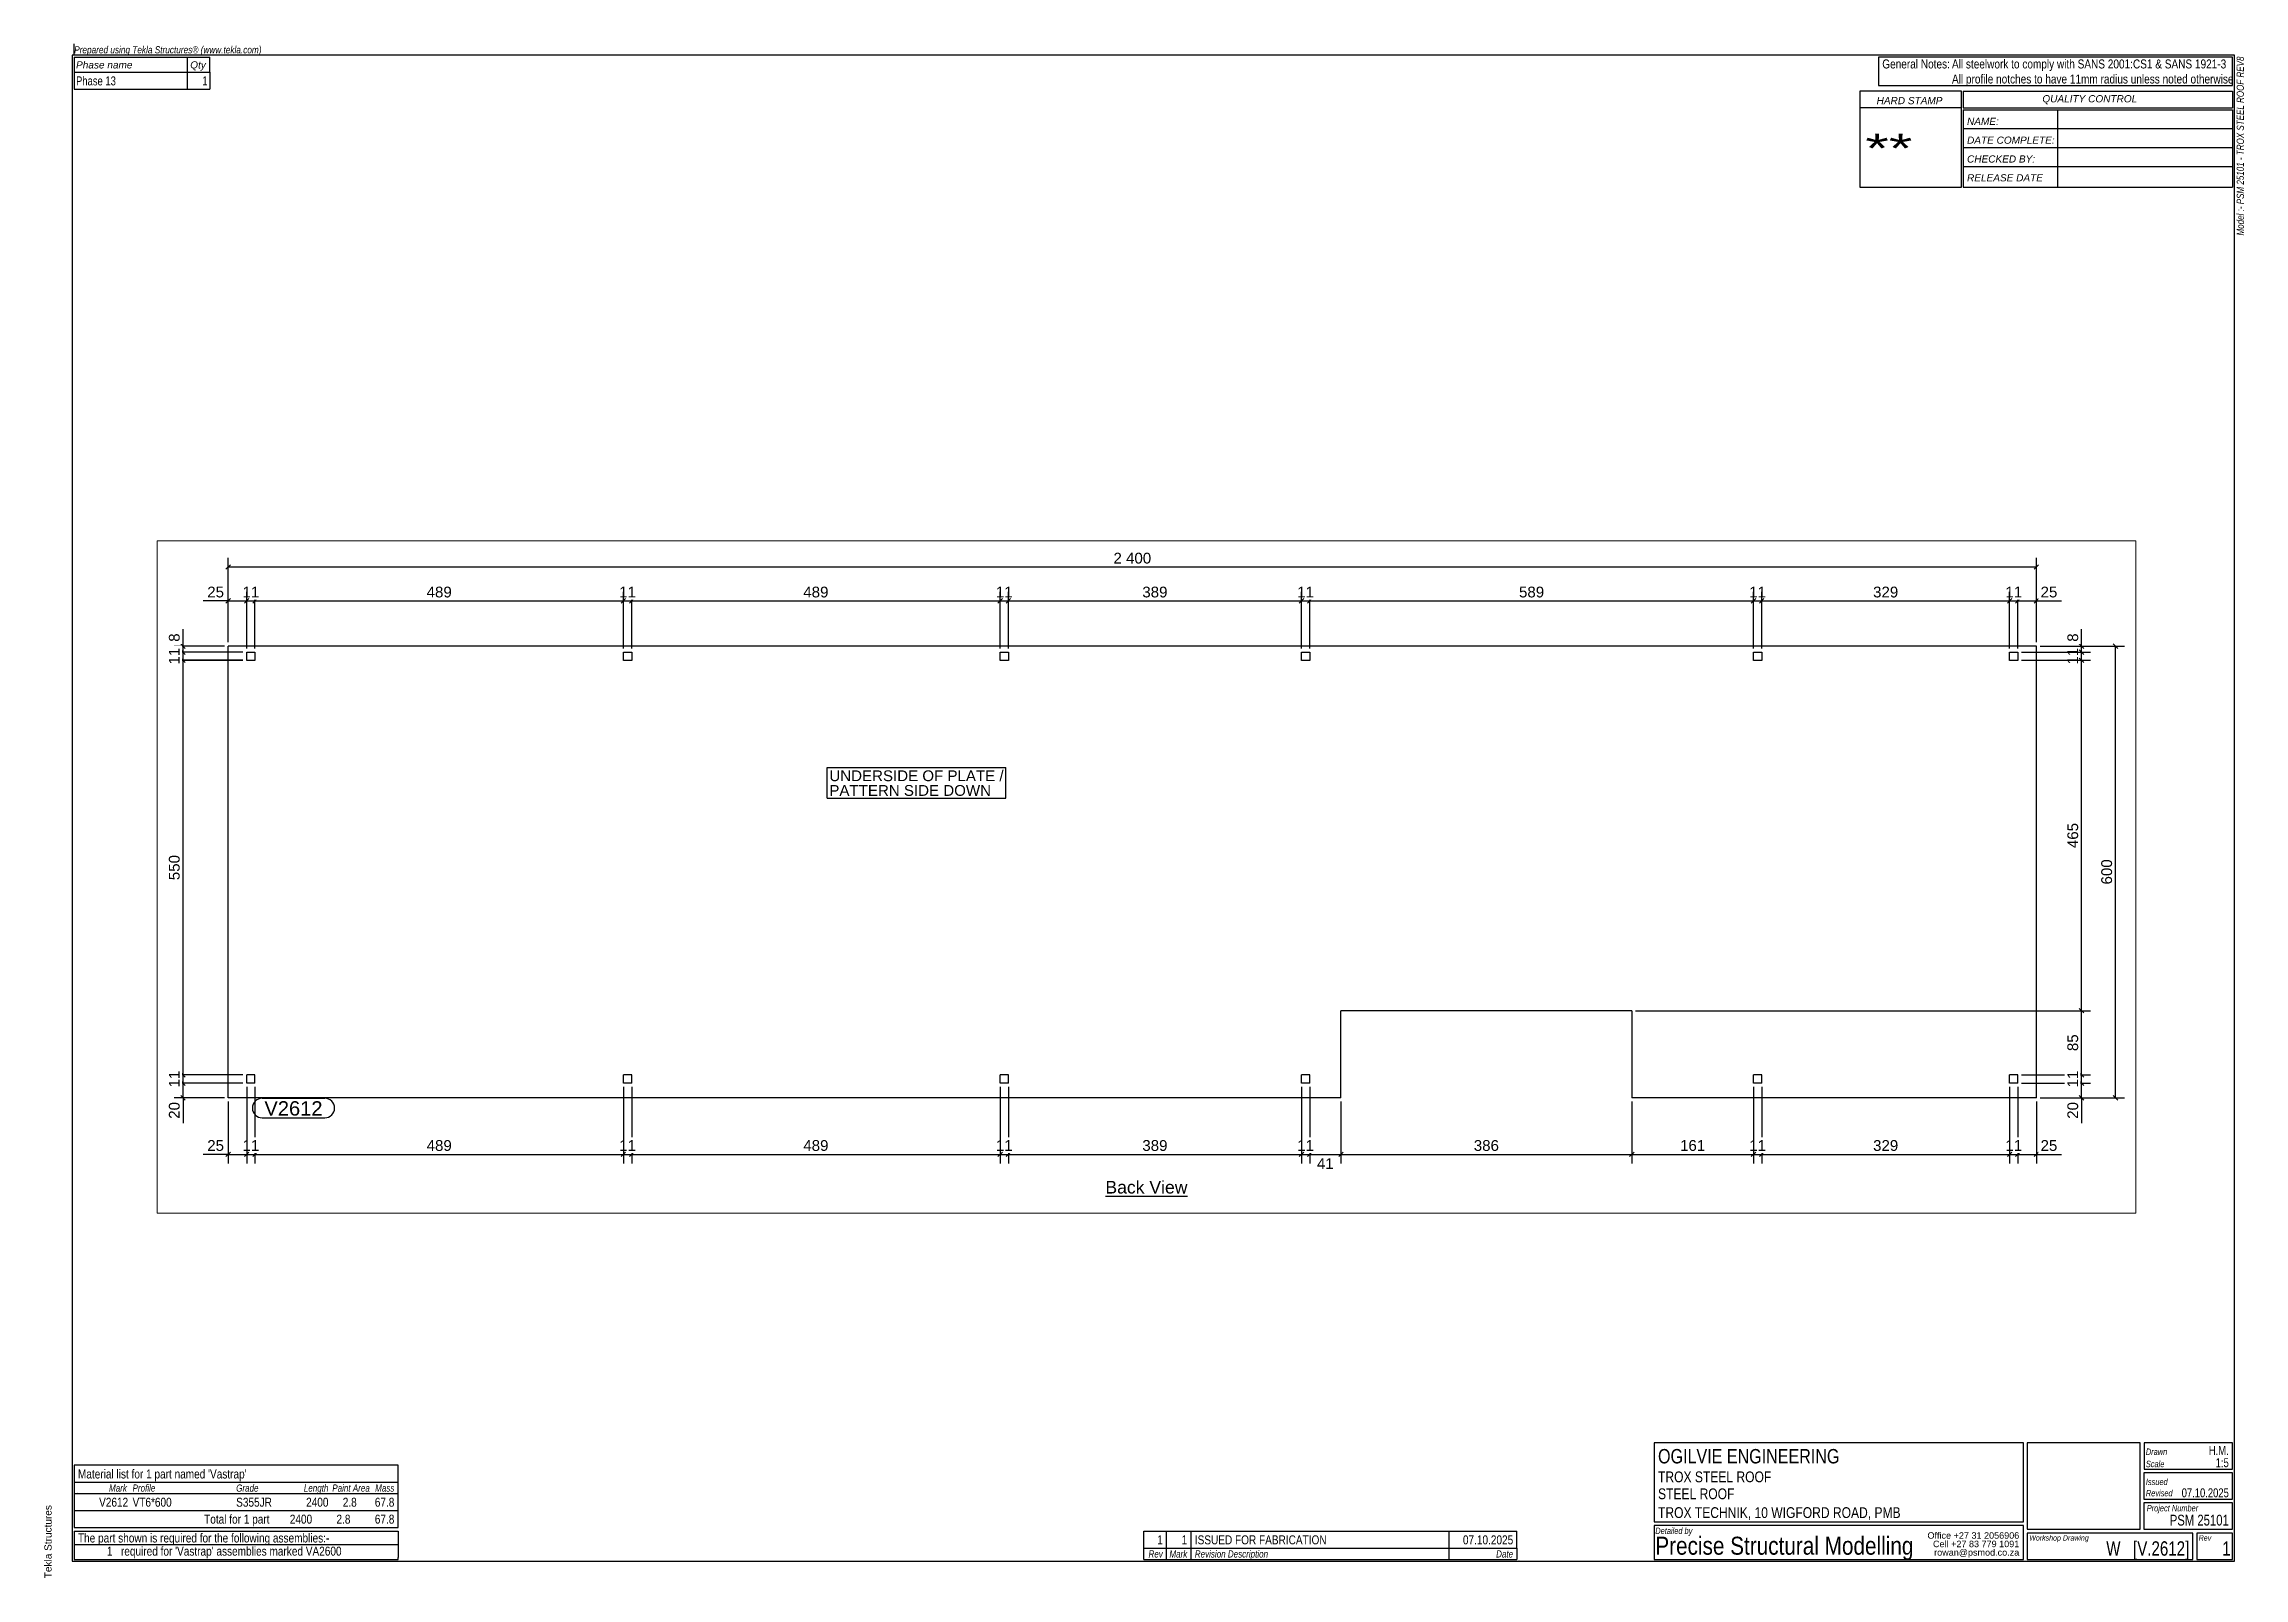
# Paper-space layout 'Layout1' of a CAD drawing. Header units: millimetres. Extents: x 2 to 587, y 6 to 413.
# The model-space entities are those that its viewports show. They can reach past a viewport. Long polylines and large blocks are cut down to what shows.
import ezdxf

# ---------------------------------------------------------------- set-up
doc = ezdxf.new("R2010")
doc.units = ezdxf.units.MM
doc.layers.add('Viewport layer', color=7, linetype='Continuous', plot=False)
doc.styles.add('Arial', font='ARIAL.TTF', dxfattribs={"height": 0.2})
doc.styles.add('Arial Italic', font='ARIALI.TTF', dxfattribs={"height": 0.2})
doc.styles.add('Arial Narrow Italic', font='ARIALNI.TTF', dxfattribs={"height": 0.2})
picture_1 = doc.add_image_def('image1.jpg', size_in_pixel=(1, 1))

# ---------------------------------------------------------------- blocks, each defined once
blk = doc.blocks.new('Unknown-35597221-9432')
at = {"color": 174, "linetype": 'Continuous'}
for p, q in [((584, 410), (10, 410)), ((10, 410), (10, 10)), ((584, 10), (584, 410)), ((10, 10), (584, 10))]:
    blk.add_line(p, q, dxfattribs=at)
at = {"color": 174, "linetype": 'Continuous', "style": 'Arial'}
blk.add_text('Tekla Structures', height=1.9102, rotation=90, dxfattribs=at).set_placement((4.5, 5.5))
blk = doc.blocks.new('Unknown-35597221-9527')
at = {"color": 3, "linetype": 'Continuous'}
for p, q in [((583.5, 409.5), (489.5, 409.5)), ((489.5, 409.5), (489.5, 402)), ((583.5, 402), (583.5, 409.5)), ((489.5, 402), (583.5, 402))]:
    blk.add_line(p, q, dxfattribs=at)
at = {"color": 7, "style": 'Arial', "width": 0.8}
for s, p in [('General Notes:', (490.5, 406.5)), ('All profile notches to have 11mm radius unless noted otherwise', (509, 402.5))]:
    blk.add_text(s, height=2.3877, dxfattribs=at).set_placement(p)
at = {"color": 7, "linetype": 'Continuous', "style": 'Arial', "width": 0.8}
blk.add_text('All steelwork to comply with SANS 2001:CS1 & SANS 1921-3', height=2.3877, dxfattribs=at).set_placement((509, 406.5))
blk = doc.blocks.new('Unknown-35597221-9524')
at = {"color": 3, "linetype": 'Continuous'}
for p, q in [((10.5, 18), (96.5, 18)), ((10.5, 18), (10.5, 14.5)), ((96.5, 18), (96.5, 14.5)), ((10.5, 14.5), (10.5, 11)), ((96.5, 14.5), (96.5, 11)), ((10.5, 11), (10.5, 10.5)), ((10.5, 10.5), (96.5, 10.5)), ((96.5, 10.5), (96.5, 11))]:
    blk.add_line(p, q, dxfattribs=at)
at = {"color": 7, "linetype": 'Continuous'}
blk.add_line((10.5, 14.5), (96.5, 14.5), dxfattribs=at)
blk.add_line((10.5, 14.5), (96.5, 14.5), dxfattribs=at)
at = {"color": 7, "linetype": 'Continuous', "style": 'Arial', "width": 0.8}
blk.add_text('The part shown is required for the following assemblies:-', height=2.3877, dxfattribs=at).set_placement((11.5, 15))
at = {"color": 1, "linetype": 'Continuous', "style": 'Arial', "width": 0.8}
for s, height, p in [('1', 2.39, (19.18, 11.5)), (" required for 'Vastrap' assemblies marked VA2600", 2.3877, (22.18, 11.5))]:
    blk.add_text(s, height=height, dxfattribs=at).set_placement(p)
blk = doc.blocks.new('Unknown-35597221-9525')
at = {"color": 3, "linetype": 'Continuous'}
for p, q in [((96.5, 35.5), (10.5, 35.5)), ((10.5, 35.5), (10.5, 19)), ((96.5, 19), (96.5, 35.5)), ((10.5, 19), (96.5, 19))]:
    blk.add_line(p, q, dxfattribs=at)
at = {"color": 7, "linetype": 'Continuous'}
for p, q in [((10.5, 31), (96.5, 31)), ((10.5, 28), (96.5, 28)), ((10.5, 23.5), (96.5, 23.5))]:
    blk.add_line(p, q, dxfattribs=at)
at = {"color": 2, "linetype": 'Continuous'}
blk.add_line((11.5, 28.25), (11.5, 28.25), dxfattribs=at)
at = {"color": 7, "linetype": 'Continuous', "style": 'Arial', "width": 0.8}
for s, p in [("Material list for 1 part named 'Vastrap'", (11.5, 32)), ('Total for 1 part', (45, 20))]:
    blk.add_text(s, height=2.3877, dxfattribs=at).set_placement(p)
at = {"color": 7, "width": 0.8}
for s, height, style, p in [('Mark', 1.909, 'Arial Italic', (19.76, 28.5)), ('Profile', 1.909, 'Arial Italic', (26, 28.5)), ('Grade', 1.909, 'Arial Italic', (53.5, 28.5)), ('Length', 1.909, 'Arial Italic', (71.47, 28.5)), ('Paint Area', 1.909, 'Arial Italic', (79.02, 28.5)), ('Mass', 1.909, 'Arial Italic', (90.4, 28.5)), ('2400', 2.388, 'Arial', (67.74, 20)), ('2.8', 2.388, 'Arial', (80.13, 20)), ('67.8', 2.388, 'Arial', (90.31, 20))]:
    blk.add_text(s, height=height, dxfattribs=dict(at, style=style)).set_placement(p)
at = {"color": 1, "style": 'Arial', "width": 0.8}
for s, p in [('V2612', (17.12, 24.5)), ('VT6*600', (26, 24.5)), ('S355JR', (53.5, 24.5)), ('2400', (72.07, 24.5)), ('2.8', (81.8, 24.5)), ('67.8', (90.31, 24.5))]:
    blk.add_text(s, height=2.388, dxfattribs=at).set_placement(p)
blk = doc.blocks.new('Unknown-35597221-9526')
at = {"color": 7, "style": 'Arial Italic', "width": 0.8}
blk.add_text('Model :- PSM 25101 - TROX STEEL ROOF REV8', height=1.9089, rotation=90, dxfattribs=at).set_placement((586.5, 362.13))
blk = doc.blocks.new('Unknown-35597221-9528')
at = {"color": 2, "linetype": 'Continuous'}
blk.add_line((10.5, 410), (10.5, 413), dxfattribs=at)
at = {"color": 7, "style": 'Arial Narrow Italic'}
blk.add_text('Prepared using Tekla Structures® (www.tekla.com)', height=1.9089, dxfattribs=at).set_placement((10.5, 410.5))
blk = doc.blocks.new('Unknown-35597221-9529')
at = {"color": 3, "linetype": 'Continuous'}
for p, q in [((10.5, 409.5), (10.5, 405.5)), ((10.5, 409.5), (46.5, 409.5)), ((46.5, 405.5), (46.5, 409.5)), ((10.5, 405.5), (10.5, 401)), ((46.5, 405.5), (46.5, 401)), ((10.5, 401), (46.5, 401))]:
    blk.add_line(p, q, dxfattribs=at)
at = {"color": 7, "linetype": 'Continuous'}
for p, q in [((40.5, 409.5), (40.5, 405.5)), ((10.5, 405.5), (46.5, 405.5)), ((40.5, 405.5), (40.5, 401))]:
    blk.add_line(p, q, dxfattribs=at)
at = {"color": 7, "style": 'Arial Italic'}
for s, p in [('Phase name', (11, 406.5)), ('Qty', (41.31, 406.5))]:
    blk.add_text(s, height=1.909, dxfattribs=at).set_placement(p)
at = {"color": 1, "linetype": 'Continuous', "style": 'Arial', "width": 0.75}
for s, height, p in [('Phase 13', 2.388, (11, 402)), ('1', 2.39, (44.53, 402))]:
    blk.add_text(s, height=height, dxfattribs=at).set_placement(p)
blk = doc.blocks.new('Unknown-35597221-9530')
at = {"color": 3, "linetype": 'Continuous'}
for p, q in [((527.97, 41.5), (429.97, 41.5)), ((429.97, 41.5), (429.97, 20.5)), ((527.97, 20.5), (527.97, 41.5)), ((558.97, 41.5), (528.97, 41.5)), ((528.97, 41.5), (528.97, 18.5)), ((558.97, 18.5), (558.97, 41.5)), ((583.47, 41.5), (560, 41.5)), ((560, 41.5), (560, 34.5)), ((583.47, 34.5), (583.47, 41.5)), ((583.5, 33.5), (559.97, 33.5)), ((559.97, 33.5), (559.97, 26.5)), ((560, 34.5), (583.47, 34.5)), ((583.5, 26.5), (583.5, 33.5)), ((559.97, 26.5), (583.5, 26.5)), ((583.5, 25.5), (559.97, 25.5)), ((559.97, 25.5), (559.97, 18.5)), ((583.5, 18.5), (583.5, 25.5)), ((429.97, 20.5), (527.97, 20.5)), ((527.97, 19.5), (429.97, 19.5)), ((429.97, 19.5), (429.97, 10.5)), ((527.97, 10.5), (527.97, 19.5)), ((528.97, 18.5), (558.97, 18.5)), ((559.97, 18.5), (583.5, 18.5)), ((429.97, 10.5), (527.97, 10.5))]:
    blk.add_line(p, q, dxfattribs=at)
at = {"color": 5, "linetype": 'Continuous'}
for p, q in [((572.97, 17.5), (528.97, 17.5)), ((528.97, 17.5), (528.97, 10.5)), ((572.97, 10.5), (572.97, 17.5)), ((583.5, 17.5), (573.97, 17.5)), ((573.97, 17.5), (573.97, 10.5)), ((583.5, 10.5), (583.5, 17.5)), ((528.97, 10.5), (572.97, 10.5)), ((573.97, 10.5), (583.5, 10.5))]:
    blk.add_line(p, q, dxfattribs=at)
at = {"color": 1, "linetype": 'Continuous', "style": 'Arial'}
for s, height, width, p in [('OGILVIE ENGINEERING', 3.8203, 0.8, (430.97, 36)), ('H.M.', 2.388, 0.75, (577.19, 38.25)), ('1:5', 2.388, 0.75, (579.02, 35)), ('07.10.2025', 2.388, 0.75, (569.98, 27)), ('PSM 25101', 2.865, 0.75, (566.81, 19.5))]:
    blk.add_text(s, height=height, dxfattribs=dict(at, width=width)).set_placement(p)
at = {"color": 7, "linetype": 'Continuous'}
for s, height, style, width, p in [('Drawn', 1.718, 'Arial Italic', 0.75, (560.47, 38.25)), ('Scale', 1.718, 'Arial Italic', 0.75, (560.47, 35)), ('TROX STEEL ROOF', 2.8652, 'Arial', 0.8, (430.97, 31)), ('STEEL ROOF', 2.865, 'Arial', 0.8, (430.97, 26.5)), ('Issued', 1.718, 'Arial Italic', 0.75, (560.47, 30.25)), ('TROX TECHNIK, 10 WIGFORD ROAD, PMB', 2.8652, 'Arial', 0.8, (430.97, 21.5)), ('Revised', 1.718, 'Arial Italic', 0.75, (560.47, 27.25)), ('Project Number', 1.718, 'Arial Italic', 0.75, (560.71, 23.25)), ('Detailed by', 1.718, 'Arial Italic', 0.75, (430.25, 17.25)), ('Workshop Drawing', 1.4316, 'Arial Italic', 0.75, (529.5, 15.5)), ('Rev', 1.432, 'Arial Italic', 0.75, (574.5, 15.5))]:
    blk.add_text(s, height=height, dxfattribs=dict(at, style=style, width=width)).set_placement(p)
at = {"color": 7, "linetype": 'Continuous', "style": 'Arial'}
for s, p in [('Office +27 31 2056906', (502.5, 16)), ('Cell +27 83 779 1091', (503.97, 13.75)), ('rowan@psmod.co.za', (504.27, 11.5))]:
    blk.add_text(s, height=1.7191, dxfattribs=at).set_placement(p)
at = {"color": 5, "linetype": 'Continuous', "style": 'Arial'}
for s, height, width, p in [('Precise Structural Modelling', 4.7754, 0.825, (430.25, 11.75)), ('W   [V.2612]', 3.8203, 0.75, (549.97, 11.5)), ('1', 3.82, 0.75, (580.77, 11.5))]:
    blk.add_text(s, height=height, dxfattribs=dict(at, width=width)).set_placement(p)
at = {"color": 7, "linetype": 'Continuous'}
image = blk.add_image(picture_1, insert=(394, 10), size_in_units=(0.0616, 0.0967), dxfattribs=at)
image.dxf.flags = 7
blk = doc.blocks.new('Unknown-35597221-9531')
at = {"color": 3, "linetype": 'Continuous'}
for p, q in [((294.5, 18), (393.5, 18)), ((294.5, 13.5), (294.5, 18)), ((393.5, 13.5), (393.5, 18)), ((294.5, 10.5), (294.5, 13.5)), ((393.5, 13.5), (393.5, 10.5)), ((294.5, 10.5), (393.5, 10.5))]:
    blk.add_line(p, q, dxfattribs=at)
at = {"color": 7, "linetype": 'Continuous'}
for p, q in [((294.5, 18), (393.5, 18)), ((300.5, 13.5), (300.5, 18)), ((307, 13.5), (307, 18)), ((375.5, 13.5), (375.5, 18)), ((294.5, 13.5), (393.5, 13.5)), ((300.5, 10.5), (300.5, 13.5)), ((307, 10.5), (307, 13.5)), ((375.5, 10.5), (375.5, 13.5)), ((381, 10.5), (381, 10.5))]:
    blk.add_line(p, q, dxfattribs=at)
at = {"color": 7, "linetype": 'Continuous', "style": 'Arial Italic', "width": 0.8}
for s, height, p in [('Rev', 1.909, (295.71, 11)), ('Mark', 1.909, (301.26, 11)), ('Revision Description', 1.9089, (308, 11)), ('Date', 1.909, (387.99, 11))]:
    blk.add_text(s, height=height, dxfattribs=at).set_placement(p)
at = {"color": 1, "linetype": 'Continuous', "style": 'Arial', "width": 0.8}
for s, height, p in [('1', 2.39, (298.02, 14.5)), ('1', 2.39, (304.52, 14.5)), ('ISSUED FOR FABRICATION', 2.3877, (308, 14.5)), ('07.10.2025', 2.388, (379.17, 14.5))]:
    blk.add_text(s, height=height, dxfattribs=at).set_placement(p)
blk = doc.blocks.new('Unknown-35597221-9533')
at = {"color": 3, "linetype": 'Continuous'}
for p, q in [((511.5, 400.5), (484.5, 400.5)), ((484.5, 400.5), (484.5, 375)), ((511.5, 375), (511.5, 400.5)), ((512, 400.5), (512, 396)), ((512, 400.5), (583.5, 400.5)), ((583.5, 400.5), (583.5, 396)), ((511.5, 396), (484.5, 396)), ((512, 396), (583.5, 396)), ((512, 395.5), (512, 375)), ((512, 395.5), (583.5, 395.5)), ((537, 395.5), (537, 375)), ((583.5, 395.5), (583.5, 375)), ((583.5, 390.5), (512, 390.5)), ((512, 385.5), (583.5, 385.5)), ((512, 380.5), (583.5, 380.5)), ((484.5, 375), (511.5, 375)), ((512, 375), (583.5, 375))]:
    blk.add_line(p, q, dxfattribs=at)
at = {"color": 7, "linetype": 'Continuous', "style": 'Arial Italic'}
for s, height, p in [('HARD STAMP', 1.909, (489, 397)), ('NAME:', 1.909, (513, 391.5)), ('DATE COMPLETE:', 1.9089, (513, 386.5)), ('CHECKED BY:', 1.9089, (513, 381.5)), ('RELEASE DATE', 1.9089, (513, 376.5))]:
    blk.add_text(s, height=height, dxfattribs=at).set_placement(p)
at = {"color": 7, "style": 'Arial Italic'}
blk.add_text('QUALITY CONTROL', height=1.9089, dxfattribs=at).set_placement((533, 397.5))
at = {"color": 7, "linetype": 'Continuous', "style": 'Arial', "width": 1.5}
blk.add_text('**', height=7.641, dxfattribs=at).set_placement((486, 381.5))
blk = doc.blocks.new('Unknown-35597221-11 - 7549')
at = {"color": 6, "linetype": 'Continuous'}
blk.add_line((1258.8, 22.5), (1367.7, 22.5), dxfattribs=at)
at = {"color": 0, "linetype": 'Continuous'}
blk.add_wipeout([(1367.7, 26.2), (1367.7, 43.8), (1258.8, 43.8), (1258.8, 26.2)], dxfattribs=at)
at = {"color": 6, "linetype": 'Continuous', "style": 'Arial'}
blk.add_text('Back View', height=16.71, dxfattribs=at).set_placement((1258.8, 26.2))
blk = doc.blocks.new('Part-35597221-7584 - 7549')
at = {"color": 30, "linetype": 'Continuous'}
for p, q in [((2494.5, 753.2), (94.5, 753.2)), ((94.5, 153.2), (94.5, 753.2)), ((119, 734.2), (119, 745.2)), ((119, 745.2), (130, 745.2)), ((130, 734.2), (119, 734.2)), ((130, 745.2), (130, 734.2)), ((619, 734.2), (619, 745.2)), ((619, 745.2), (630, 745.2)), ((630, 734.2), (619, 734.2)), ((630, 745.2), (630, 734.2)), ((1119, 734.2), (1119, 745.2)), ((1119, 745.2), (1130, 745.2)), ((1130, 734.2), (1119, 734.2)), ((1130, 745.2), (1130, 734.2)), ((1519, 734.2), (1519, 745.2)), ((1519, 745.2), (1530, 745.2)), ((1530, 734.2), (1519, 734.2)), ((1530, 745.2), (1530, 734.2)), ((2119, 734.2), (2119, 745.2)), ((2119, 745.2), (2130, 745.2)), ((2130, 734.2), (2119, 734.2)), ((2130, 745.2), (2130, 734.2)), ((2459, 734.2), (2459, 745.2)), ((2459, 745.2), (2470, 745.2)), ((2470, 734.2), (2459, 734.2)), ((2470, 745.2), (2470, 734.2)), ((2494.5, 153.2), (2494.5, 753.2)), ((1957.5, 269), (1571.5, 269)), ((1571.5, 153.2), (1571.5, 269)), ((1957.5, 269), (1957.5, 153.2)), ((130, 183.8), (119, 183.8)), ((119, 172.8), (119, 183.8)), ((130, 172.8), (130, 183.8)), ((630, 183.8), (619, 183.8)), ((619, 172.8), (619, 183.8)), ((630, 172.8), (630, 183.8)), ((1130, 183.8), (1119, 183.8)), ((1119, 172.8), (1119, 183.8)), ((1130, 172.8), (1130, 183.8)), ((1530, 183.8), (1519, 183.8)), ((1519, 172.8), (1519, 183.8)), ((1530, 172.8), (1530, 183.8)), ((2130, 183.8), (2119, 183.8)), ((2119, 172.8), (2119, 183.8)), ((2130, 172.8), (2130, 183.8)), ((2470, 183.8), (2459, 183.8)), ((2459, 172.8), (2459, 183.8)), ((2470, 172.8), (2470, 183.8)), ((1571.5, 153.2), (94.5, 153.2)), ((130, 172.8), (119, 172.8)), ((630, 172.8), (619, 172.8)), ((1130, 172.8), (1119, 172.8)), ((1530, 172.8), (1519, 172.8)), ((2494.5, 153.2), (1957.5, 153.2)), ((2130, 172.8), (2119, 172.8)), ((2470, 172.8), (2459, 172.8))]:
    blk.add_line(p, q, dxfattribs=at)
blk = doc.blocks.new('StraightDimension-35597221-7797 - 7549')
at = {"color": 7, "linetype": 'Continuous'}
for p, q in [((2475, 745.2), (2566.5, 745.2)), ((2475, 734.3), (2566.5, 734.3)), ((2551.5, 748.3), (2557.5, 742.2)), ((2557.5, 731.2), (2551.5, 737.3)), ((2554.5, 734.3), (2554.5, 745.2))]:
    blk.add_line(p, q, dxfattribs=at)
at = {"color": 0}
blk.add_wipeout([(2553, 753.9), (2532, 753.9), (2532, 725.6), (2553, 725.6)], dxfattribs=at)
at = {"color": 96, "style": 'Arial'}
blk.add_text('11', height=14.33, rotation=90.0002, dxfattribs=at).set_placement((2550, 728.6))
blk = doc.blocks.new('StraightDimension-35597221-7588 - 7549')
at = {"color": 7, "linetype": 'Continuous'}
for p, q in [((2470, 167.8), (2470, 66.2)), ((2494.5, 148.2), (2494.5, 66.2)), ((2467, 75.2), (2473, 81.3)), ((2470, 78.2), (2494.5, 78.2)), ((2497.5, 81.3), (2491.5, 75.2))]:
    blk.add_line(p, q, dxfattribs=at)
at = {"color": 0}
blk.add_wipeout([(2525.4, 79.8), (2525.4, 100.8), (2497.1, 100.8), (2497.1, 79.8)], dxfattribs=at)
at = {"color": 7, "linetype": 'Continuous'}
blk.add_line((2494.5, 78.2), (2528, 78.2), dxfattribs=at)
blk.add_line((2494.5, 78.2), (2528, 78.2), dxfattribs=at)
at = {"color": 96, "style": 'Arial'}
blk.add_text('25', height=14.33, dxfattribs=at).set_placement((2500.1, 82.8))
blk = doc.blocks.new('StraightDimension-35597221-7589 - 7549')
at = {"color": 7, "linetype": 'Continuous'}
for p, q in [((2459, 167.8), (2459, 66.2)), ((2470, 167.8), (2470, 66.2)), ((2456, 75.2), (2462, 81.3)), ((2459, 78.2), (2470, 78.2)), ((2473, 81.3), (2467, 75.2))]:
    blk.add_line(p, q, dxfattribs=at)
at = {"color": 0}
blk.add_wipeout([(2478.6, 79.8), (2478.6, 100.8), (2450.4, 100.8), (2450.4, 79.8)], dxfattribs=at)
at = {"color": 96, "style": 'Arial'}
blk.add_text('11', height=14.33, dxfattribs=at).set_placement((2453.4, 82.8))
blk = doc.blocks.new('StraightDimension-35597221-7590 - 7549')
at = {"color": 7, "linetype": 'Continuous'}
for p, q in [((2130, 167.8), (2130, 66.2)), ((2459, 167.8), (2459, 66.2)), ((2133, 81.3), (2127, 75.2)), ((2130, 78.2), (2459, 78.2)), ((2456, 75.2), (2462, 81.3))]:
    blk.add_line(p, q, dxfattribs=at)
at = {"color": 0}
blk.add_wipeout([(2314.2, 79.8), (2314.2, 100.8), (2274.8, 100.8), (2274.8, 79.8)], dxfattribs=at)
at = {"color": 96, "style": 'Arial'}
blk.add_text('329', height=14.33, dxfattribs=at).set_placement((2277.8, 82.8))
blk = doc.blocks.new('StraightDimension-35597221-7842 - 7549')
at = {"color": 7, "linetype": 'Continuous'}
for p, q in [((31.5, 175.8), (37.5, 169.8)), ((114, 172.8), (22.5, 172.8)), ((89.5, 153.2), (22.5, 153.2)), ((37.5, 150.2), (31.5, 156.3)), ((34.5, 153.2), (34.5, 172.8))]:
    blk.add_line(p, q, dxfattribs=at)
at = {"color": 0}
blk.add_wipeout([(33, 150.6), (12, 150.6), (12, 122.4), (33, 122.4)], dxfattribs=at)
at = {"color": 7, "linetype": 'Continuous'}
blk.add_line((34.5, 153.2), (34.5, 119.8), dxfattribs=at)
blk.add_line((34.5, 153.2), (34.5, 119.8), dxfattribs=at)
at = {"color": 96, "style": 'Arial'}
blk.add_text('20', height=14.33, rotation=90.0002, dxfattribs=at).set_placement((30, 125.4))
blk = doc.blocks.new('StraightDimension-35597221-7591 - 7549')
at = {"color": 7, "linetype": 'Continuous'}
for p, q in [((2119, 167.8), (2119, 66.2)), ((2130, 167.8), (2130, 66.2)), ((2116, 75.2), (2122, 81.3)), ((2119, 78.2), (2130, 78.2)), ((2133, 81.3), (2127, 75.2))]:
    blk.add_line(p, q, dxfattribs=at)
at = {"color": 0}
blk.add_wipeout([(2138.6, 79.8), (2138.6, 100.8), (2110.4, 100.8), (2110.4, 79.8)], dxfattribs=at)
at = {"color": 96, "style": 'Arial'}
blk.add_text('11', height=14.33, dxfattribs=at).set_placement((2113.4, 82.8))
blk = doc.blocks.new('StraightDimension-35597221-7801 - 7549')
at = {"color": 7, "linetype": 'Continuous'}
for p, q in [((2551.5, 175.8), (2557.5, 169.8)), ((2475, 172.8), (2566.5, 172.8)), ((2499.5, 153.2), (2566.5, 153.2)), ((2557.5, 150.2), (2551.5, 156.3)), ((2554.5, 153.2), (2554.5, 172.8))]:
    blk.add_line(p, q, dxfattribs=at)
at = {"color": 0}
blk.add_wipeout([(2553, 150.6), (2532, 150.6), (2532, 122.4), (2553, 122.4)], dxfattribs=at)
at = {"color": 7, "linetype": 'Continuous'}
blk.add_line((2554.5, 153.2), (2554.5, 119.8), dxfattribs=at)
blk.add_line((2554.5, 153.2), (2554.5, 119.8), dxfattribs=at)
at = {"color": 96, "style": 'Arial'}
blk.add_text('20', height=14.33, rotation=90.0002, dxfattribs=at).set_placement((2550, 125.4))
blk = doc.blocks.new('StraightDimension-35597221-7592 - 7549')
at = {"color": 7, "linetype": 'Continuous'}
for p, q in [((1957.5, 148.2), (1957.5, 66.2)), ((2119, 167.8), (2119, 66.2)), ((1960.5, 81.3), (1954.5, 75.2)), ((1957.5, 78.2), (2119, 78.2)), ((2116, 75.2), (2122, 81.3))]:
    blk.add_line(p, q, dxfattribs=at)
at = {"color": 0}
blk.add_wipeout([(2057.9, 79.8), (2057.9, 100.8), (2018.6, 100.8), (2018.6, 79.8)], dxfattribs=at)
at = {"color": 96, "style": 'Arial'}
blk.add_text('161', height=14.33, dxfattribs=at).set_placement((2021.6, 82.8))
blk = doc.blocks.new('StraightDimension-35597221-7593 - 7549')
at = {"color": 7, "linetype": 'Continuous'}
for p, q in [((1571.5, 148.2), (1571.5, 66.2)), ((1957.5, 148.2), (1957.5, 66.2)), ((1574.5, 81.3), (1568.5, 75.2)), ((1571.5, 78.2), (1957.5, 78.2)), ((1954.5, 75.2), (1960.5, 81.3))]:
    blk.add_line(p, q, dxfattribs=at)
at = {"color": 0}
blk.add_wipeout([(1784.2, 79.8), (1784.2, 100.8), (1744.8, 100.8), (1744.8, 79.8)], dxfattribs=at)
at = {"color": 96, "style": 'Arial'}
blk.add_text('386', height=14.33, dxfattribs=at).set_placement((1747.8, 82.8))
blk = doc.blocks.new('StraightDimension-35597221-7791 - 7549')
at = {"color": 7, "linetype": 'Continuous'}
for p, q in [((97.5, 861.3), (91.5, 855.2)), ((94.5, 758.2), (94.5, 870.2)), ((94.5, 858.3), (2494.5, 858.3)), ((2491.5, 855.2), (2497.5, 861.3)), ((2494.5, 758.2), (2494.5, 870.2))]:
    blk.add_line(p, q, dxfattribs=at)
at = {"color": 0}
blk.add_wipeout([(1322.5, 859.8), (1322.5, 880.8), (1266.5, 880.8), (1266.5, 859.8)], dxfattribs=at)
at = {"color": 96, "style": 'Arial'}
blk.add_text('2 400', height=14.33, dxfattribs=at).set_placement((1269.5, 862.8))
blk = doc.blocks.new('StraightDimension-35597221-7594 - 7549')
at = {"color": 7, "linetype": 'Continuous'}
for p, q in [((1530, 167.8), (1530, 66.2)), ((1571.5, 148.2), (1571.5, 66.2)), ((1533, 81.3), (1527, 75.2)), ((1530, 78.2), (1571.5, 78.2)), ((1568.5, 75.2), (1574.5, 81.3))]:
    blk.add_line(p, q, dxfattribs=at)
at = {"color": 0}
blk.add_wipeout([(1564.9, 55.8), (1564.9, 76.7), (1536.6, 76.7), (1536.6, 55.8)], dxfattribs=at)
at = {"color": 96, "style": 'Arial'}
blk.add_text('41', height=14.33, dxfattribs=at).set_placement((1539.6, 58.8))
blk = doc.blocks.new('StraightDimension-35597221-7798 - 7549')
at = {"color": 7, "linetype": 'Continuous'}
for p, q in [((2475, 734.3), (2566.5, 734.3)), ((2557.5, 731.2), (2551.5, 737.3)), ((2554.5, 269), (2554.5, 734.3)), ((1962.5, 269), (2566.5, 269)), ((2551.5, 272), (2557.5, 266))]:
    blk.add_line(p, q, dxfattribs=at)
at = {"color": 0}
blk.add_wipeout([(2553, 521.3), (2532, 521.3), (2532, 481.9), (2553, 481.9)], dxfattribs=at)
at = {"color": 96, "style": 'Arial'}
blk.add_text('465', height=14.33, rotation=90.0002, dxfattribs=at).set_placement((2550, 484.9))
blk = doc.blocks.new('StraightDimension-35597221-7595 - 7549')
at = {"color": 7, "linetype": 'Continuous'}
for p, q in [((1519, 167.8), (1519, 66.2)), ((1530, 167.8), (1530, 66.2)), ((1516, 75.2), (1522, 81.3)), ((1519, 78.2), (1530, 78.2)), ((1533, 81.3), (1527, 75.2))]:
    blk.add_line(p, q, dxfattribs=at)
at = {"color": 0}
blk.add_wipeout([(1538.6, 79.8), (1538.6, 100.8), (1510.4, 100.8), (1510.4, 79.8)], dxfattribs=at)
at = {"color": 96, "style": 'Arial'}
blk.add_text('11', height=14.33, dxfattribs=at).set_placement((1513.4, 82.8))
blk = doc.blocks.new('StraightDimension-35597221-7741 - 7549')
at = {"color": 7, "linetype": 'Continuous'}
for p, q in [((2119, 750.2), (2119, 825.2)), ((2130, 750.2), (2130, 825.2)), ((2116, 810.2), (2122, 816.3)), ((2119, 813.3), (2130, 813.3)), ((2133, 816.3), (2127, 810.2))]:
    blk.add_line(p, q, dxfattribs=at)
at = {"color": 0}
blk.add_wipeout([(2138.6, 814.8), (2138.6, 835.8), (2110.4, 835.8), (2110.4, 814.8)], dxfattribs=at)
at = {"color": 96, "style": 'Arial'}
blk.add_text('11', height=14.33, dxfattribs=at).set_placement((2113.4, 817.8))
blk = doc.blocks.new('StraightDimension-35597221-7596 - 7549')
at = {"color": 7, "linetype": 'Continuous'}
for p, q in [((1130, 167.8), (1130, 66.2)), ((1519, 167.8), (1519, 66.2)), ((1133, 81.3), (1127, 75.2)), ((1130, 78.2), (1519, 78.2)), ((1516, 75.2), (1522, 81.3))]:
    blk.add_line(p, q, dxfattribs=at)
at = {"color": 0}
blk.add_wipeout([(1344.2, 79.8), (1344.2, 100.8), (1304.8, 100.8), (1304.8, 79.8)], dxfattribs=at)
at = {"color": 96, "style": 'Arial'}
blk.add_text('389', height=14.33, dxfattribs=at).set_placement((1307.8, 82.8))
blk = doc.blocks.new('StraightDimension-35597221-7597 - 7549')
at = {"color": 7, "linetype": 'Continuous'}
for p, q in [((1119, 167.8), (1119, 66.2)), ((1130, 167.8), (1130, 66.2)), ((1116, 75.2), (1122, 81.3)), ((1119, 78.2), (1130, 78.2)), ((1133, 81.3), (1127, 75.2))]:
    blk.add_line(p, q, dxfattribs=at)
at = {"color": 0}
blk.add_wipeout([(1138.6, 79.8), (1138.6, 100.8), (1110.4, 100.8), (1110.4, 79.8)], dxfattribs=at)
at = {"color": 96, "style": 'Arial'}
blk.add_text('11', height=14.33, dxfattribs=at).set_placement((1113.4, 82.8))
blk = doc.blocks.new('StraightDimension-35597221-7598 - 7549')
at = {"color": 7, "linetype": 'Continuous'}
for p, q in [((630, 167.8), (630, 66.2)), ((1119, 167.8), (1119, 66.2)), ((633, 81.3), (627, 75.2)), ((630, 78.2), (1119, 78.2)), ((1116, 75.2), (1122, 81.3))]:
    blk.add_line(p, q, dxfattribs=at)
at = {"color": 0}
blk.add_wipeout([(894.2, 79.8), (894.2, 100.8), (854.8, 100.8), (854.8, 79.8)], dxfattribs=at)
at = {"color": 96, "style": 'Arial'}
blk.add_text('489', height=14.33, dxfattribs=at).set_placement((857.8, 82.8))
blk = doc.blocks.new('StraightDimension-35597221-7599 - 7549')
at = {"color": 7, "linetype": 'Continuous'}
for p, q in [((619, 167.8), (619, 66.2)), ((630, 167.8), (630, 66.2)), ((616, 75.2), (622, 81.3)), ((619, 78.2), (630, 78.2)), ((633, 81.3), (627, 75.2))]:
    blk.add_line(p, q, dxfattribs=at)
at = {"color": 0}
blk.add_wipeout([(638.6, 79.8), (638.6, 100.8), (610.4, 100.8), (610.4, 79.8)], dxfattribs=at)
at = {"color": 96, "style": 'Arial'}
blk.add_text('11', height=14.33, dxfattribs=at).set_placement((613.4, 82.8))
blk = doc.blocks.new('StraightDimension-35597221-7745 - 7549')
at = {"color": 7, "linetype": 'Continuous'}
for p, q in [((1119, 750.2), (1119, 825.2)), ((1130, 750.2), (1130, 825.2)), ((1116, 810.2), (1122, 816.3)), ((1119, 813.3), (1130, 813.3)), ((1133, 816.3), (1127, 810.2))]:
    blk.add_line(p, q, dxfattribs=at)
at = {"color": 0}
blk.add_wipeout([(1138.6, 814.8), (1138.6, 835.8), (1110.4, 835.8), (1110.4, 814.8)], dxfattribs=at)
at = {"color": 96, "style": 'Arial'}
blk.add_text('11', height=14.33, dxfattribs=at).set_placement((1113.4, 817.8))
blk = doc.blocks.new('StraightDimension-35597221-7600 - 7549')
at = {"color": 7, "linetype": 'Continuous'}
for p, q in [((130, 167.8), (130, 66.2)), ((619, 167.8), (619, 66.2)), ((133, 81.3), (127, 75.2)), ((130, 78.2), (619, 78.2)), ((616, 75.2), (622, 81.3))]:
    blk.add_line(p, q, dxfattribs=at)
at = {"color": 0}
blk.add_wipeout([(394.2, 79.8), (394.2, 100.8), (354.8, 100.8), (354.8, 79.8)], dxfattribs=at)
at = {"color": 96, "style": 'Arial'}
blk.add_text('489', height=14.33, dxfattribs=at).set_placement((357.8, 82.8))
blk = doc.blocks.new('StraightDimension-35597221-7840 - 7549')
at = {"color": 7, "linetype": 'Continuous'}
for p, q in [((114, 734.2), (22.5, 734.2)), ((37.5, 731.2), (31.5, 737.3)), ((34.5, 183.8), (34.5, 734.2)), ((114, 183.8), (22.5, 183.8)), ((31.5, 186.8), (37.5, 180.8))]:
    blk.add_line(p, q, dxfattribs=at)
at = {"color": 0}
blk.add_wipeout([(33, 478.7), (12, 478.7), (12, 439.3), (33, 439.3)], dxfattribs=at)
at = {"color": 96, "style": 'Arial'}
blk.add_text('550', height=14.33, rotation=90.0002, dxfattribs=at).set_placement((30, 442.3))
blk = doc.blocks.new('StraightDimension-35597221-7601 - 7549')
at = {"color": 7, "linetype": 'Continuous'}
for p, q in [((119, 167.8), (119, 66.2)), ((130, 167.8), (130, 66.2)), ((116, 75.2), (122, 81.3)), ((119, 78.2), (130, 78.2)), ((133, 81.3), (127, 75.2))]:
    blk.add_line(p, q, dxfattribs=at)
at = {"color": 0}
blk.add_wipeout([(138.6, 79.8), (138.6, 100.8), (110.4, 100.8), (110.4, 79.8)], dxfattribs=at)
at = {"color": 96, "style": 'Arial'}
blk.add_text('11', height=14.33, dxfattribs=at).set_placement((113.4, 82.8))
blk = doc.blocks.new('StraightDimension-35597221-7799 - 7549')
at = {"color": 7, "linetype": 'Continuous'}
for p, q in [((1962.5, 269), (2566.5, 269)), ((2557.5, 266), (2551.5, 272)), ((2554.5, 183.8), (2554.5, 269)), ((2475, 183.8), (2566.5, 183.8)), ((2551.5, 186.8), (2557.5, 180.8))]:
    blk.add_line(p, q, dxfattribs=at)
at = {"color": 0}
blk.add_wipeout([(2553, 240.5), (2532, 240.5), (2532, 212.3), (2553, 212.3)], dxfattribs=at)
at = {"color": 96, "style": 'Arial'}
blk.add_text('85', height=14.33, rotation=90.0002, dxfattribs=at).set_placement((2550, 215.3))
blk = doc.blocks.new('StraightDimension-35597221-7602 - 7549')
at = {"color": 7, "linetype": 'Continuous'}
for p, q in [((94.5, 148.2), (94.5, 66.2)), ((119, 167.8), (119, 66.2)), ((91.5, 75.2), (97.5, 81.3)), ((94.5, 78.2), (119, 78.2)), ((122, 81.3), (116, 75.2))]:
    blk.add_line(p, q, dxfattribs=at)
at = {"color": 0}
blk.add_wipeout([(91.9, 79.8), (91.9, 100.8), (63.6, 100.8), (63.6, 79.8)], dxfattribs=at)
at = {"color": 7, "linetype": 'Continuous'}
blk.add_line((94.5, 78.2), (61, 78.2), dxfattribs=at)
blk.add_line((94.5, 78.2), (61, 78.2), dxfattribs=at)
at = {"color": 96, "style": 'Arial'}
blk.add_text('25', height=14.33, dxfattribs=at).set_placement((66.6, 82.8))
blk = doc.blocks.new('StraightDimension-35597221-7738 - 7549')
at = {"color": 7, "linetype": 'Continuous'}
for p, q in [((2470, 750.2), (2470, 825.2)), ((2494.5, 758.2), (2494.5, 825.2)), ((2467, 810.2), (2473, 816.3)), ((2470, 813.3), (2494.5, 813.3)), ((2497.5, 816.3), (2491.5, 810.2))]:
    blk.add_line(p, q, dxfattribs=at)
at = {"color": 0}
blk.add_wipeout([(2525.4, 814.8), (2525.4, 835.8), (2497.1, 835.8), (2497.1, 814.8)], dxfattribs=at)
at = {"color": 7, "linetype": 'Continuous'}
blk.add_line((2494.5, 813.3), (2528, 813.3), dxfattribs=at)
blk.add_line((2494.5, 813.3), (2528, 813.3), dxfattribs=at)
at = {"color": 96, "style": 'Arial'}
blk.add_text('25', height=14.33, dxfattribs=at).set_placement((2500.1, 817.8))
blk = doc.blocks.new('StraightDimension-35597221-7739 - 7549')
at = {"color": 7, "linetype": 'Continuous'}
for p, q in [((2459, 750.2), (2459, 825.2)), ((2470, 750.2), (2470, 825.2)), ((2456, 810.2), (2462, 816.3)), ((2459, 813.3), (2470, 813.3)), ((2473, 816.3), (2467, 810.2))]:
    blk.add_line(p, q, dxfattribs=at)
at = {"color": 0}
blk.add_wipeout([(2478.6, 814.8), (2478.6, 835.8), (2450.4, 835.8), (2450.4, 814.8)], dxfattribs=at)
at = {"color": 96, "style": 'Arial'}
blk.add_text('11', height=14.33, dxfattribs=at).set_placement((2453.4, 817.8))
blk = doc.blocks.new('StraightDimension-35597221-7740 - 7549')
at = {"color": 7, "linetype": 'Continuous'}
for p, q in [((2130, 750.2), (2130, 825.2)), ((2459, 750.2), (2459, 825.2)), ((2133, 816.3), (2127, 810.2)), ((2130, 813.3), (2459, 813.3)), ((2456, 810.2), (2462, 816.3))]:
    blk.add_line(p, q, dxfattribs=at)
at = {"color": 0}
blk.add_wipeout([(2314.2, 814.8), (2314.2, 835.8), (2274.8, 835.8), (2274.8, 814.8)], dxfattribs=at)
at = {"color": 96, "style": 'Arial'}
blk.add_text('329', height=14.33, dxfattribs=at).set_placement((2277.8, 817.8))
blk = doc.blocks.new('StraightDimension-35597221-7742 - 7549')
at = {"color": 7, "linetype": 'Continuous'}
for p, q in [((1530, 750.2), (1530, 825.2)), ((2119, 750.2), (2119, 825.2)), ((1533, 816.3), (1527, 810.2)), ((1530, 813.3), (2119, 813.3)), ((2116, 810.2), (2122, 816.3))]:
    blk.add_line(p, q, dxfattribs=at)
at = {"color": 0}
blk.add_wipeout([(1844.2, 814.8), (1844.2, 835.8), (1804.8, 835.8), (1804.8, 814.8)], dxfattribs=at)
at = {"color": 96, "style": 'Arial'}
blk.add_text('589', height=14.33, dxfattribs=at).set_placement((1807.8, 817.8))
blk = doc.blocks.new('StraightDimension-35597221-7743 - 7549')
at = {"color": 7, "linetype": 'Continuous'}
for p, q in [((1519, 750.2), (1519, 825.2)), ((1530, 750.2), (1530, 825.2)), ((1516, 810.2), (1522, 816.3)), ((1519, 813.3), (1530, 813.3)), ((1533, 816.3), (1527, 810.2))]:
    blk.add_line(p, q, dxfattribs=at)
at = {"color": 0}
blk.add_wipeout([(1538.6, 814.8), (1538.6, 835.8), (1510.4, 835.8), (1510.4, 814.8)], dxfattribs=at)
at = {"color": 96, "style": 'Arial'}
blk.add_text('11', height=14.33, dxfattribs=at).set_placement((1513.4, 817.8))
blk = doc.blocks.new('StraightDimension-35597221-7744 - 7549')
at = {"color": 7, "linetype": 'Continuous'}
for p, q in [((1130, 750.2), (1130, 825.2)), ((1519, 750.2), (1519, 825.2)), ((1133, 816.3), (1127, 810.2)), ((1130, 813.3), (1519, 813.3)), ((1516, 810.2), (1522, 816.3))]:
    blk.add_line(p, q, dxfattribs=at)
at = {"color": 0}
blk.add_wipeout([(1344.2, 814.7), (1344.2, 835.7), (1304.8, 835.7), (1304.8, 814.7)], dxfattribs=at)
at = {"color": 96, "style": 'Arial'}
blk.add_text('389', height=14.33, dxfattribs=at).set_placement((1307.8, 817.8))
blk = doc.blocks.new('StraightDimension-35597221-7746 - 7549')
at = {"color": 7, "linetype": 'Continuous'}
for p, q in [((630, 750.2), (630, 825.2)), ((1119, 750.2), (1119, 825.2)), ((633, 816.3), (627, 810.2)), ((630, 813.3), (1119, 813.3)), ((1116, 810.2), (1122, 816.3))]:
    blk.add_line(p, q, dxfattribs=at)
at = {"color": 0}
blk.add_wipeout([(894.2, 814.8), (894.2, 835.8), (854.8, 835.8), (854.8, 814.8)], dxfattribs=at)
at = {"color": 96, "style": 'Arial'}
blk.add_text('489', height=14.33, dxfattribs=at).set_placement((857.8, 817.8))
blk = doc.blocks.new('StraightDimension-35597221-7747 - 7549')
at = {"color": 7, "linetype": 'Continuous'}
for p, q in [((619, 750.2), (619, 825.2)), ((630, 750.2), (630, 825.2)), ((616, 810.2), (622, 816.3)), ((619, 813.3), (630, 813.3)), ((633, 816.3), (627, 810.2))]:
    blk.add_line(p, q, dxfattribs=at)
at = {"color": 0}
blk.add_wipeout([(638.6, 814.8), (638.6, 835.8), (610.4, 835.8), (610.4, 814.8)], dxfattribs=at)
at = {"color": 96, "style": 'Arial'}
blk.add_text('11', height=14.33, dxfattribs=at).set_placement((613.4, 817.8))
blk = doc.blocks.new('StraightDimension-35597221-7876 - 7549')
at = {"color": 7, "linetype": 'Continuous'}
for p, q in [((2499.5, 753.2), (2611.5, 753.2)), ((2602.5, 750.2), (2596.5, 756.3)), ((2599.5, 153.2), (2599.5, 753.2)), ((2499.5, 153.2), (2611.5, 153.2)), ((2596.5, 156.3), (2602.5, 150.2))]:
    blk.add_line(p, q, dxfattribs=at)
at = {"color": 0}
blk.add_wipeout([(2598, 472.9), (2577, 472.9), (2577, 433.6), (2598, 433.6)], dxfattribs=at)
at = {"color": 96, "style": 'Arial'}
blk.add_text('600', height=14.33, rotation=90.0002, dxfattribs=at).set_placement((2595, 436.6))
blk = doc.blocks.new('StraightDimension-35597221-7748 - 7549')
at = {"color": 7, "linetype": 'Continuous'}
for p, q in [((130, 750.2), (130, 825.2)), ((619, 750.2), (619, 825.2)), ((133, 816.3), (127, 810.2)), ((130, 813.3), (619, 813.3)), ((616, 810.2), (622, 816.3))]:
    blk.add_line(p, q, dxfattribs=at)
at = {"color": 0}
blk.add_wipeout([(394.2, 814.8), (394.2, 835.8), (354.8, 835.8), (354.8, 814.8)], dxfattribs=at)
at = {"color": 96, "style": 'Arial'}
blk.add_text('489', height=14.33, dxfattribs=at).set_placement((357.8, 817.8))
blk = doc.blocks.new('StraightDimension-35597221-7749 - 7549')
at = {"color": 7, "linetype": 'Continuous'}
for p, q in [((119, 750.2), (119, 825.2)), ((130, 750.2), (130, 825.2)), ((116, 810.2), (122, 816.3)), ((119, 813.3), (130, 813.3)), ((133, 816.3), (127, 810.2))]:
    blk.add_line(p, q, dxfattribs=at)
at = {"color": 0}
blk.add_wipeout([(138.6, 814.8), (138.6, 835.8), (110.4, 835.8), (110.4, 814.8)], dxfattribs=at)
at = {"color": 96, "style": 'Arial'}
blk.add_text('11', height=14.33, dxfattribs=at).set_placement((113.4, 817.8))
blk = doc.blocks.new('StraightDimension-35597221-7750 - 7549')
at = {"color": 7, "linetype": 'Continuous'}
for p, q in [((94.5, 758.2), (94.5, 825.2)), ((119, 750.2), (119, 825.2)), ((91.5, 810.2), (97.5, 816.3)), ((94.5, 813.3), (119, 813.3)), ((122, 816.3), (116, 810.2))]:
    blk.add_line(p, q, dxfattribs=at)
at = {"color": 0}
blk.add_wipeout([(91.9, 814.7), (91.9, 835.8), (63.6, 835.8), (63.6, 814.7)], dxfattribs=at)
at = {"color": 7, "linetype": 'Continuous'}
blk.add_line((94.5, 813.3), (61, 813.3), dxfattribs=at)
blk.add_line((94.5, 813.3), (61, 813.3), dxfattribs=at)
at = {"color": 96, "style": 'Arial'}
blk.add_text('25', height=14.33, dxfattribs=at).set_placement((66.6, 817.8))
blk = doc.blocks.new('StraightDimension-35597221-7796 - 7549')
at = {"color": 7, "linetype": 'Continuous'}
for p, q in [((2475, 745.2), (2566.5, 745.2)), ((2499.5, 753.2), (2566.5, 753.2)), ((2551.5, 756.3), (2557.5, 750.2)), ((2557.5, 742.2), (2551.5, 748.3)), ((2554.5, 745.2), (2554.5, 753.2))]:
    blk.add_line(p, q, dxfattribs=at)
at = {"color": 0}
blk.add_wipeout([(2553, 773), (2532, 773), (2532, 755.9), (2553, 755.9)], dxfattribs=at)
at = {"color": 7, "linetype": 'Continuous'}
blk.add_line((2554.5, 753.2), (2554.5, 775.6), dxfattribs=at)
blk.add_line((2554.5, 753.2), (2554.5, 775.6), dxfattribs=at)
at = {"color": 96, "style": 'Arial'}
blk.add_text('8', height=14.3, rotation=90.0002, dxfattribs=at).set_placement((2550, 758.9))
blk = doc.blocks.new('StraightDimension-35597221-7800 - 7549')
at = {"color": 7, "linetype": 'Continuous'}
for p, q in [((2475, 183.8), (2566.5, 183.8)), ((2551.5, 186.8), (2557.5, 180.8)), ((2557.5, 169.8), (2551.5, 175.8)), ((2554.5, 172.8), (2554.5, 183.8)), ((2475, 172.8), (2566.5, 172.8))]:
    blk.add_line(p, q, dxfattribs=at)
at = {"color": 0}
blk.add_wipeout([(2553, 192.4), (2532, 192.4), (2532, 164.1), (2553, 164.1)], dxfattribs=at)
at = {"color": 96, "style": 'Arial'}
blk.add_text('11', height=14.33, rotation=90.0002, dxfattribs=at).set_placement((2550, 167.1))
blk = doc.blocks.new('StraightDimension-35597221-7838 - 7549')
at = {"color": 7, "linetype": 'Continuous'}
for p, q in [((89.5, 753.2), (22.5, 753.2)), ((114, 745.2), (22.5, 745.2)), ((31.5, 756.3), (37.5, 750.2)), ((37.5, 742.2), (31.5, 748.3)), ((34.5, 745.2), (34.5, 753.2))]:
    blk.add_line(p, q, dxfattribs=at)
at = {"color": 0}
blk.add_wipeout([(33, 773), (12, 773), (12, 755.9), (33, 755.9)], dxfattribs=at)
at = {"color": 7, "linetype": 'Continuous'}
blk.add_line((34.5, 753.2), (34.5, 775.6), dxfattribs=at)
blk.add_line((34.5, 753.2), (34.5, 775.6), dxfattribs=at)
at = {"color": 96, "style": 'Arial'}
blk.add_text('8', height=14.3, rotation=90.0002, dxfattribs=at).set_placement((30, 758.9))
blk = doc.blocks.new('StraightDimension-35597221-7839 - 7549')
at = {"color": 7, "linetype": 'Continuous'}
for p, q in [((114, 745.2), (22.5, 745.2)), ((114, 734.3), (22.5, 734.3)), ((31.5, 748.3), (37.5, 742.2)), ((37.5, 731.2), (31.5, 737.3)), ((34.5, 734.3), (34.5, 745.2))]:
    blk.add_line(p, q, dxfattribs=at)
at = {"color": 0}
blk.add_wipeout([(33, 753.9), (12, 753.9), (12, 725.6), (33, 725.6)], dxfattribs=at)
at = {"color": 96, "style": 'Arial'}
blk.add_text('11', height=14.33, rotation=90.0002, dxfattribs=at).set_placement((30, 728.6))
blk = doc.blocks.new('StraightDimension-35597221-7841 - 7549')
at = {"color": 7, "linetype": 'Continuous'}
for p, q in [((114, 183.8), (22.5, 183.8)), ((31.5, 186.8), (37.5, 180.8)), ((37.5, 169.8), (31.5, 175.8)), ((34.5, 172.8), (34.5, 183.8)), ((114, 172.8), (22.5, 172.8))]:
    blk.add_line(p, q, dxfattribs=at)
at = {"color": 0}
blk.add_wipeout([(33, 192.4), (12, 192.4), (12, 164.1), (33, 164.1)], dxfattribs=at)
at = {"color": 96, "style": 'Arial'}
blk.add_text('11', height=14.33, rotation=90.0002, dxfattribs=at).set_placement((30, 167.1))
blk = doc.blocks.new('Text-35597221-9458 - 7549')
at = {"color": 0, "linetype": 'Continuous'}
blk.add_wipeout([(1106.8, 554.3), (1106.8, 569.3), (892.4, 569.3), (892.4, 554.3)], dxfattribs=at)
at = {"color": 7, "linetype": 'Continuous'}
blk.add_line((889.4, 551.3), (1126.5, 551.3), dxfattribs=at)
at = {"color": 0, "linetype": 'Continuous'}
blk.add_wipeout([(1123.5, 573.8), (1123.5, 588.8), (892.4, 588.8), (892.4, 573.8)], dxfattribs=at)
at = {"color": 7, "linetype": 'Continuous'}
for p, q in [((889.4, 591.8), (1126.5, 591.8)), ((889.4, 551.3), (889.4, 591.8)), ((1126.5, 551.3), (1126.5, 591.8))]:
    blk.add_line(p, q, dxfattribs=at)
at = {"color": 96, "linetype": 'Continuous', "style": 'Arial'}
for s, p in [('UNDERSIDE OF PLATE /', (892.4, 573.8)), ('PATTERN SIDE DOWN', (892.4, 554.3))]:
    blk.add_text(s, height=14.326, dxfattribs=at).set_placement(p)
blk = doc.blocks.new('Mark-35597221-7880 - 7549')
at = {"color": 0}
blk.add_wipeout([(219.6, 129.7), (219.6, 149.7), (142.5, 149.7), (142.5, 129.7)], dxfattribs=at)
blk.add_wipeout([(219.6, 129.7), (219.6, 149.7), (142.5, 149.7), (142.5, 129.7)], dxfattribs=at)
at = {"color": 7, "linetype": 'Continuous'}
for p, q in [((139.5, 152.7), (222.6, 152.7)), ((139.5, 126.8), (222.6, 126.8))]:
    blk.add_line(p, q, dxfattribs=at)
for centre, start, end in [((139.5, 139.7), 90, 270), ((222.6, 139.7), 270, 90)]:
    blk.add_arc(centre, 13, start, end, dxfattribs=at)
at = {"color": 96, "style": 'Arial'}
blk.add_text('V2612', height=19.1, dxfattribs=at).set_placement((142.5, 129.7))

msp = doc.modelspace()

# ---------------------------------------------------------------- block references
for name in ['Part-35597221-7584 - 7549', 'Unknown-35597221-11 - 7549']:
    msp.add_blockref(name, (0, 0))

# ---------------------------------------------------------------- next in the draw order: block references
for name in ['StraightDimension-35597221-7797 - 7549', 'Text-35597221-9458 - 7549', 'StraightDimension-35597221-7842 - 7549', 'StraightDimension-35597221-7588 - 7549']:
    msp.add_blockref(name, (0, 0))

# ---------------------------------------------------------------- next in the draw order: block references
for name in ['StraightDimension-35597221-7791 - 7549', 'StraightDimension-35597221-7798 - 7549', 'StraightDimension-35597221-7589 - 7549']:
    msp.add_blockref(name, (0, 0))

# ---------------------------------------------------------------- next in the draw order: block references
for name in ['StraightDimension-35597221-7745 - 7549', 'StraightDimension-35597221-7741 - 7549', 'StraightDimension-35597221-7738 - 7549', 'StraightDimension-35597221-7590 - 7549']:
    msp.add_blockref(name, (0, 0))

# ---------------------------------------------------------------- next in the draw order: block references
for name in ['StraightDimension-35597221-7739 - 7549', 'StraightDimension-35597221-7801 - 7549', 'StraightDimension-35597221-7591 - 7549']:
    msp.add_blockref(name, (0, 0))

# ---------------------------------------------------------------- next in the draw order: block references
for name in ['StraightDimension-35597221-7740 - 7549', 'StraightDimension-35597221-7592 - 7549']:
    msp.add_blockref(name, (0, 0))

# ---------------------------------------------------------------- next in the draw order: block references
for name in ['StraightDimension-35597221-7742 - 7549', 'StraightDimension-35597221-7799 - 7549', 'StraightDimension-35597221-7593 - 7549']:
    msp.add_blockref(name, (0, 0))

# ---------------------------------------------------------------- next in the draw order: block references
for name in ['StraightDimension-35597221-7743 - 7549', 'StraightDimension-35597221-7876 - 7549', 'StraightDimension-35597221-7594 - 7549']:
    msp.add_blockref(name, (0, 0))

# ---------------------------------------------------------------- next in the draw order: block references
for name in ['StraightDimension-35597221-7744 - 7549', 'StraightDimension-35597221-7796 - 7549', 'StraightDimension-35597221-7800 - 7549', 'StraightDimension-35597221-7595 - 7549']:
    msp.add_blockref(name, (0, 0))

# ---------------------------------------------------------------- next in the draw order: block references
for name in ['StraightDimension-35597221-7746 - 7549', 'StraightDimension-35597221-7596 - 7549']:
    msp.add_blockref(name, (0, 0))

# ---------------------------------------------------------------- next in the draw order: block references
for name in ['StraightDimension-35597221-7747 - 7549', 'StraightDimension-35597221-7597 - 7549']:
    msp.add_blockref(name, (0, 0))

# ---------------------------------------------------------------- next in the draw order: block references
msp.add_blockref('StraightDimension-35597221-7598 - 7549', (0, 0))

# ---------------------------------------------------------------- next in the draw order: block references
msp.add_blockref('StraightDimension-35597221-7599 - 7549', (0, 0))

# ---------------------------------------------------------------- next in the draw order: block references
msp.add_blockref('StraightDimension-35597221-7600 - 7549', (0, 0))

# ---------------------------------------------------------------- next in the draw order: block references
msp.add_blockref('StraightDimension-35597221-7840 - 7549', (0, 0))

# ---------------------------------------------------------------- next in the draw order: block references
for name in ['StraightDimension-35597221-7748 - 7549', 'StraightDimension-35597221-7601 - 7549']:
    msp.add_blockref(name, (0, 0))

# ---------------------------------------------------------------- next in the draw order: block references
for name in ['StraightDimension-35597221-7749 - 7549', 'StraightDimension-35597221-7602 - 7549']:
    msp.add_blockref(name, (0, 0))

# ---------------------------------------------------------------- next in the draw order: block references
for name in ['StraightDimension-35597221-7750 - 7549', 'StraightDimension-35597221-7841 - 7549']:
    msp.add_blockref(name, (0, 0))

# ---------------------------------------------------------------- next in the draw order: block references
for name in ['StraightDimension-35597221-7838 - 7549', 'Mark-35597221-7880 - 7549']:
    msp.add_blockref(name, (0, 0))

# ---------------------------------------------------------------- next in the draw order: block references
msp.add_blockref('StraightDimension-35597221-7839 - 7549', (0, 0))

psp = doc.layouts.get("Layout1")

# ---------------------------------------------------------------- block references
for name in ['Unknown-35597221-9432', 'Unknown-35597221-9528', 'Unknown-35597221-9529', 'Unknown-35597221-9527', 'Unknown-35597221-9526', 'Unknown-35597221-9533', 'Unknown-35597221-9530', 'Unknown-35597221-9525', 'Unknown-35597221-9524', 'Unknown-35597221-9531']:
    psp.add_blockref(name, (0, 0))

# ---------------------------------------------------------------- viewports
at = {"layer": 'Viewport layer', "view_target_point": (1313.25, 446.38)}
psp.add_viewport(center=(295.15, 191.72), size=(525.3, 178.55), view_center_point=(0, 0), view_height=892.75, dxfattribs=at)

doc.saveas('drawing.dxf')
